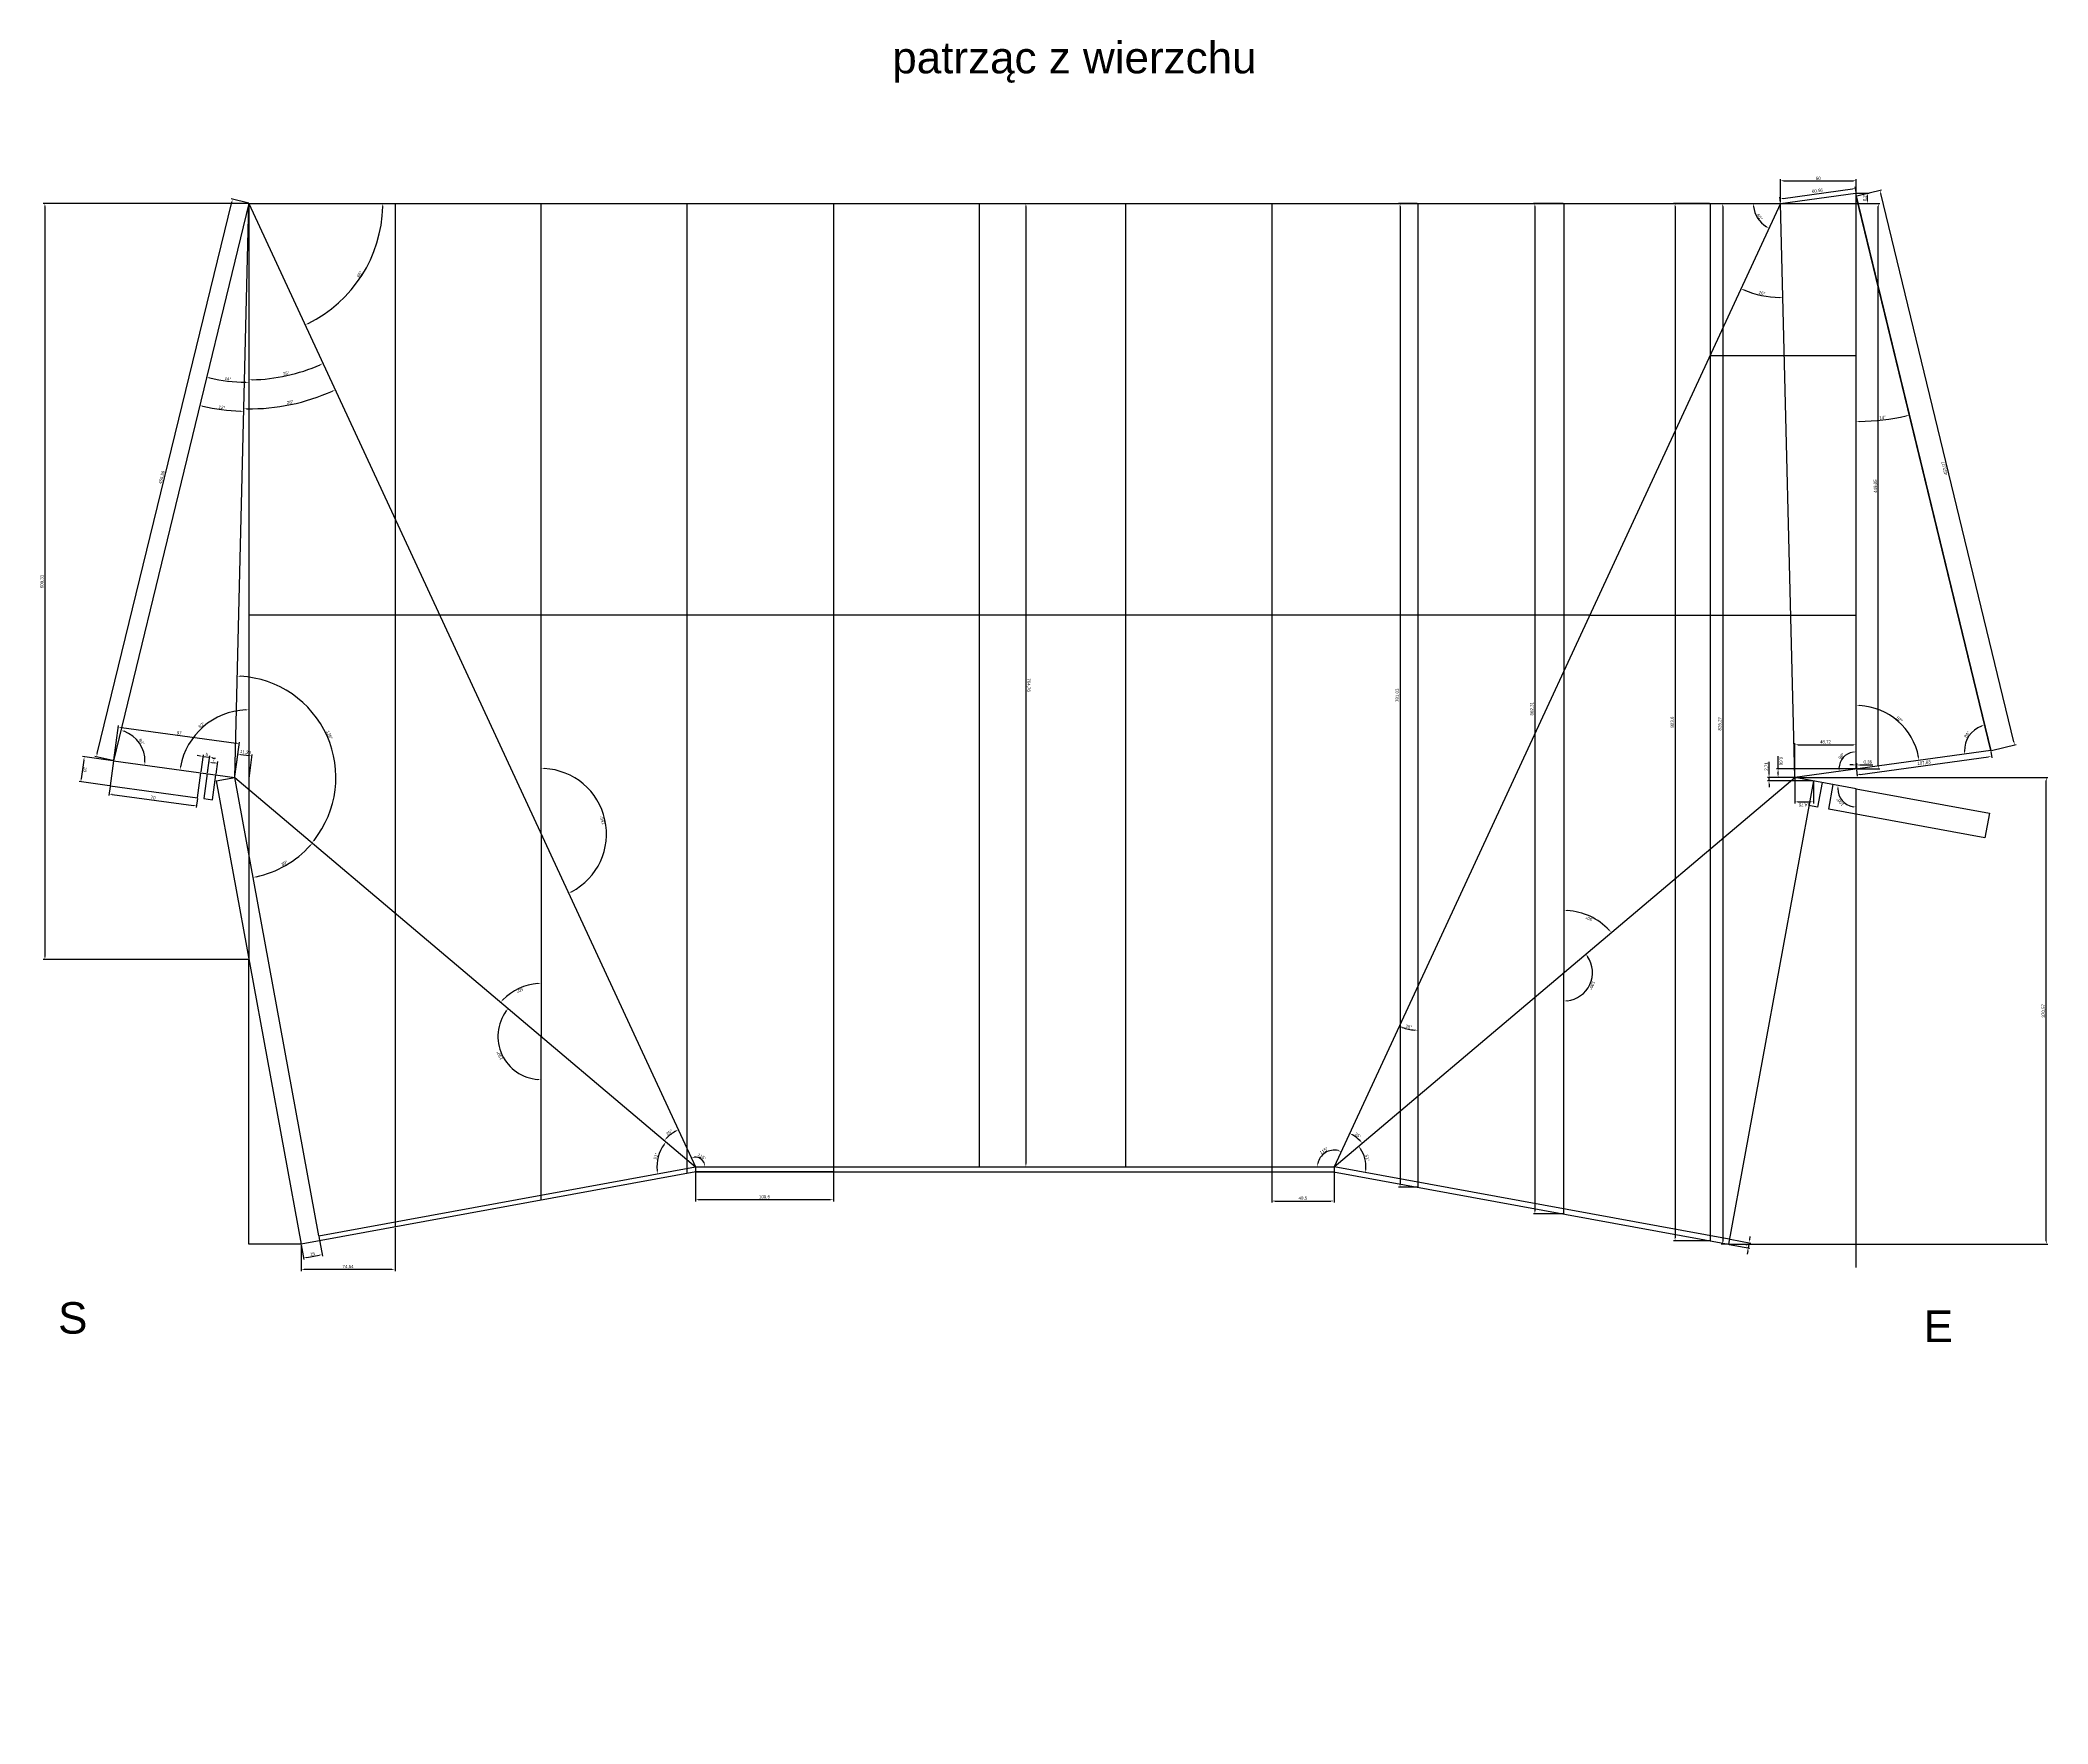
# Model space of a CAD drawing. Header units: millimetres. Extents: x -379 to 1641, y -1207 to 1543.
# Drawn here: x -166 to 1428, y -1207 to 130 of the extents above; entities that cross this region are included whole.
import ezdxf

# ---------------------------------------------------------------- set-up
doc = ezdxf.new("R2010")
doc.units = ezdxf.units.MM
for name, color, linetype in [('bryła5', 122, 'Continuous'), ('kalenica główna', 70, 'Continuous'), ('kalenice2', 130, 'Continuous'), ('linia zalamania', 84, 'Continuous'), ('literki', 7, 'Continuous')]:
    doc.layers.add(name, color=color, linetype=linetype)
doc.layers.add('szwy5.s', color=170, linetype='Continuous', transparency=0.6)
doc.layers.add('szwy5.s-wymiary', color=140, linetype='Continuous', transparency=0.6)
doc.styles.get("Standard").update_dxf_attribs({"font": 'arial.ttf'})
doc.dimstyles.new('ISO-25', dxfattribs={"dimtxt": 2.5, "dimasz": 2.5, "dimexe": 1.25, "dimexo": 0.625, "dimtad": 1, "dimtxsty": 'Standard', "dimcen": 2.5, "dimadec": 0, "dimazin": 0, "dimtfac": 1, "dimtmove": 0, "dimatfit": 3, "dimfxl": 1, "dimarcsym": 0})

# ---------------------------------------------------------------- blocks, each defined once
blk = doc.blocks.new('*D11')
at = {"layer": 'szwy5.s-wymiary', "color": 0, "lineweight": -2, "transparency": 16777216}
blk.add_arc((232, -500.5), 51.9, 297.6313, 87.2385, dxfattribs=at)
at = {"layer": 'szwy5.s-wymiary', "color": 0, "transparency": 16777216}
for points in [[(234.5, -449.1), (234.5, -448.3), (232, -448.6)], [(256.2, -546.8), (255.9, -546.1), (253.8, -547.6)]]:
    blk.add_solid(points, dxfattribs=at)
at = {"layer": 'szwy5.s-wymiary', "color": 0, "transparency": 16777216, "insert": (280.8, -489.7), "char_height": 2.5, "attachment_point": 5, "rotation": 102.4349}
blk.add_mtext('155°', dxfattribs=at)
blk = doc.blocks.new('*D17')
at = {"layer": 'szwy5.s-wymiary', "color": 0, "lineweight": -2, "transparency": 16777216}
blk.add_arc((232, -661.3), 42, 93.4073, 136.3973, dxfattribs=at)
at = {"layer": 'szwy5.s-wymiary', "color": 0, "transparency": 16777216}
for points in [[(229.5, -618.9), (229.5, -619.7), (232, -619.2)], [(201.9, -632.5), (201.2, -632), (199.9, -634.1)]]:
    blk.add_solid(points, dxfattribs=at)
at = {"layer": 'szwy5.s-wymiary', "color": 0, "transparency": 16777216, "insert": (215.1, -624.8), "char_height": 2.5, "attachment_point": 5, "rotation": 204.9023}
blk.add_mtext('50°', dxfattribs=at)
blk = doc.blocks.new('*D22')
at = {"layer": 'szwy5.s-wymiary', "color": 0, "lineweight": -2, "transparency": 16777216}
blk.add_arc((928, -621.3), 35.1, 249.2119, 265.9183, dxfattribs=at)
at = {"layer": 'szwy5.s-wymiary', "color": 0, "transparency": 16777216}
for points in [[(915.4, -654.5), (915.7, -653.7), (913.2, -653.1)], [(925.5, -655.9), (925.5, -656.7), (928, -656.4)]]:
    blk.add_solid(points, dxfattribs=at)
at = {"layer": 'szwy5.s-wymiary', "color": 0, "transparency": 16777216, "insert": (920.9, -653.7), "char_height": 2.5, "attachment_point": 5, "rotation": 347.5651}
blk.add_mtext('25°', dxfattribs=at)
blk = doc.blocks.new('*D23')
at = {"layer": 'szwy5.s-wymiary', "color": 0, "lineweight": -2, "transparency": 16777216}
blk.add_arc((1044, -610.6), 49.2, 43.1064, 87.089, dxfattribs=at)
at = {"layer": 'szwy5.s-wymiary', "color": 0, "transparency": 16777216}
for points in [[(1046.5, -561.8), (1046.5, -561), (1044, -561.3)], [(1080.2, -576.7), (1079.6, -577.2), (1081.6, -578.8)]]:
    blk.add_solid(points, dxfattribs=at)
at = {"layer": 'szwy5.s-wymiary', "color": 0, "transparency": 16777216, "insert": (1063.9, -567.7), "char_height": 2.5, "attachment_point": 5, "rotation": 155.0977}
blk.add_mtext('50°', dxfattribs=at)
blk = doc.blocks.new('*D32')
at = {"layer": 'szwy5.s-wymiary', "color": 0, "lineweight": -2, "transparency": 16777216}
for p, q in [((1273.5, -445.8), (1271, -445.8)), ((1276, -448.4), (1276, -444.5)), ((1276, -445.8), (1276.4, -445.8)), ((1276.4, -448.4), (1276.4, -444.5)), ((1278.9, -445.8), (1289.1, -445.8))]:
    blk.add_line(p, q, dxfattribs=at)
at = {"layer": 'szwy5.s-wymiary', "color": 0, "transparency": 16777216}
for points in [[(1273.5, -445.4), (1273.5, -446.2), (1276, -445.8)], [(1278.9, -445.4), (1278.9, -446.2), (1276.4, -445.8)]]:
    blk.add_solid(points, dxfattribs=at)
at = {"layer": 'szwy5.s-wymiary', "color": 0, "transparency": 16777216, "insert": (1285.2, -443.7), "char_height": 2.5, "attachment_point": 5, "rotation": 0}
blk.add_mtext('0,36', dxfattribs=at)
blk = doc.blocks.new('*D33')
at = {"layer": 'szwy5.s-wymiary', "color": 0, "lineweight": -2, "transparency": 16777216}
blk.add_arc((1276, -449), 13.7, 100.5084, 177.2705, dxfattribs=at)
at = {"layer": 'szwy5.s-wymiary', "color": 0, "transparency": 16777216}
for points in [[(1273.5, -435.2), (1273.5, -436), (1276, -435.4)], [(1262.8, -448.4), (1261.9, -448.4), (1262.5, -450.9)]]:
    blk.add_solid(points, dxfattribs=at)
at = {"layer": 'szwy5.s-wymiary', "color": 0, "transparency": 16777216, "insert": (1264.3, -438.8), "char_height": 2.5, "attachment_point": 5, "rotation": 48.8895}
blk.add_mtext('98°', dxfattribs=at)
blk = doc.blocks.new('*D34')
at = {"layer": 'szwy5.s-wymiary', "color": 0, "lineweight": -2, "transparency": 16777216}
for p, q in [((1227.3, -455.1), (1227.3, -428.6)), ((1229.8, -429.8), (1273.5, -429.8)), ((1276, -448.4), (1276, -428.6))]:
    blk.add_line(p, q, dxfattribs=at)
at = {"layer": 'szwy5.s-wymiary', "color": 0, "transparency": 16777216}
for points in [[(1229.8, -429.4), (1229.8, -430.2), (1227.3, -429.8)], [(1273.5, -429.4), (1273.5, -430.2), (1276, -429.8)]]:
    blk.add_solid(points, dxfattribs=at)
at = {"layer": 'szwy5.s-wymiary', "color": 0, "transparency": 16777216, "insert": (1251.6, -427.7), "char_height": 2.5, "attachment_point": 5, "rotation": 0}
blk.add_mtext('48,72', dxfattribs=at)
blk = doc.blocks.new('*D35')
at = {"layer": 'szwy5.s-wymiary', "color": 0, "lineweight": -2, "transparency": 16777216}
for p, q in [((1214, -449), (1214, -438.8)), ((1275.4, -449), (1212.7, -449)), ((1226.7, -455.7), (1212.7, -455.7)), ((1214, -453.2), (1214, -451.5))]:
    blk.add_line(p, q, dxfattribs=at)
at = {"layer": 'szwy5.s-wymiary', "color": 0, "transparency": 16777216}
for points in [[(1214.4, -451.5), (1213.5, -451.5), (1214, -449)], [(1214.4, -453.2), (1213.5, -453.2), (1214, -455.7)]]:
    blk.add_solid(points, dxfattribs=at)
at = {"layer": 'szwy5.s-wymiary', "color": 0, "transparency": 16777216, "insert": (1216.1, -442.7), "char_height": 2.5, "attachment_point": 5, "rotation": 270}
blk.add_mtext('6,66', dxfattribs=at)
blk = doc.blocks.new('*D42')
at = {"layer": 'szwy5.s-wymiary', "color": 0, "lineweight": -2, "transparency": 16777216}
blk.add_arc((1044, -610.6), 22.6, 276.3304, 33.865, dxfattribs=at)
at = {"layer": 'szwy5.s-wymiary', "color": 0, "transparency": 16777216}
for points in [[(1062.5, -598.2), (1063.1, -597.7), (1061.3, -596)], [(1046.5, -633.5), (1046.5, -632.6), (1044, -633.2)]]:
    blk.add_solid(points, dxfattribs=at)
at = {"layer": 'szwy5.s-wymiary', "color": 0, "transparency": 16777216, "insert": (1066.3, -620.9), "char_height": 2.5, "attachment_point": 5, "rotation": 245.0977}
blk.add_mtext('130°', dxfattribs=at)
blk = doc.blocks.new('*D45')
at = {"layer": 'szwy5.s-wymiary', "color": 0, "lineweight": -2, "transparency": 16777216}
blk.add_arc((1276, -464.6), 14.6, 179.4262, 260.1765, dxfattribs=at)
at = {"layer": 'szwy5.s-wymiary', "color": 0, "transparency": 16777216}
for points in [[(1261, -464.5), (1261.8, -464.5), (1261.6, -462)], [(1273.5, -478.6), (1273.5, -479.4), (1276, -479.2)]]:
    blk.add_solid(points, dxfattribs=at)
at = {"layer": 'szwy5.s-wymiary', "color": 0, "transparency": 16777216, "insert": (1263.3, -475.2), "char_height": 2.5, "attachment_point": 5, "rotation": 129.8013}
blk.add_mtext('100°', dxfattribs=at)
blk = doc.blocks.new('*D46')
at = {"layer": 'szwy5.s-wymiary', "color": 0, "lineweight": -2, "transparency": 16777216}
for p, q in [((1206.8, -453.2), (1206.8, -443.4)), ((1226.7, -455.7), (1205.5, -455.7)), ((1241.4, -458.4), (1205.5, -458.4)), ((1206.8, -458.4), (1206.8, -455.7)), ((1206.8, -460.9), (1206.8, -463.4))]:
    blk.add_line(p, q, dxfattribs=at)
at = {"layer": 'szwy5.s-wymiary', "color": 0, "transparency": 16777216}
for points in [[(1206.4, -453.2), (1207.2, -453.2), (1206.8, -455.7)], [(1206.4, -460.9), (1207.2, -460.9), (1206.8, -458.4)]]:
    blk.add_solid(points, dxfattribs=at)
at = {"layer": 'szwy5.s-wymiary', "color": 0, "transparency": 16777216, "insert": (1204.7, -447), "char_height": 2.5, "attachment_point": 5, "rotation": 90}
blk.add_mtext('2,71', dxfattribs=at)
blk = doc.blocks.new('*D43')
at = {"layer": 'szwy5.s-wymiary', "color": 0, "lineweight": -2, "transparency": 16777216}
for p, q in [((1227.3, -456.3), (1227.3, -476.4)), ((1242, -459), (1242, -476.4)), ((1229.8, -475.1), (1239.5, -475.1))]:
    blk.add_line(p, q, dxfattribs=at)
at = {"layer": 'szwy5.s-wymiary', "color": 0, "transparency": 16777216}
for points in [[(1229.8, -475.5), (1229.8, -474.7), (1227.3, -475.1)], [(1239.5, -475.5), (1239.5, -474.7), (1242, -475.1)]]:
    blk.add_solid(points, dxfattribs=at)
at = {"layer": 'szwy5.s-wymiary', "color": 0, "transparency": 16777216, "insert": (1234.7, -477.3), "char_height": 2.5, "attachment_point": 5, "rotation": 180}
blk.add_mtext('14,75', dxfattribs=at)
blk = doc.blocks.new('*D44')
at = {"layer": 'szwy5.s-wymiary', "color": 0, "lineweight": -2, "transparency": 16777216}
for p, q in [((1175.2, -826.4), (1191.5, -829.4)), ((1175.9, -822.4), (1192.3, -825.5)), ((1191, -825.2), (1190.3, -829.2)), ((1191.5, -822.8), (1191.9, -820.3)), ((1189.9, -831.6), (1189.4, -834.1))]:
    blk.add_line(p, q, dxfattribs=at)
at = {"layer": 'szwy5.s-wymiary', "color": 0, "transparency": 16777216}
for points in [[(1191.1, -822.7), (1191.9, -822.8), (1191, -825.2)], [(1189.4, -831.5), (1190.3, -831.7), (1190.3, -829.2)]]:
    blk.add_solid(points, dxfattribs=at)
at = {"layer": 'szwy5.s-wymiary', "color": 0, "transparency": 16777216, "insert": (1188.8, -826.9), "char_height": 2.5, "attachment_point": 5, "rotation": 79.6027}
blk.add_mtext('4', dxfattribs=at)
blk = doc.blocks.new('*D47')
at = {"layer": 'szwy5.s-wymiary', "color": 0, "lineweight": -2, "transparency": 16777216}
for p, q in [((580.6, 0), (618.1, 0)), ((616.8, -2.5), (616.8, -762.3)), ((580.6, -764.8), (618.1, -764.8))]:
    blk.add_line(p, q, dxfattribs=at)
at = {"layer": 'szwy5.s-wymiary', "color": 0, "transparency": 16777216}
for points in [[(617.3, -2.5), (616.4, -2.5), (616.8, 0)], [(617.3, -762.3), (616.4, -762.3), (616.8, -764.8)]]:
    blk.add_solid(points, dxfattribs=at)
at = {"layer": 'szwy5.s-wymiary', "color": 0, "transparency": 16777216, "insert": (619, -382.4), "char_height": 2.5, "attachment_point": 5, "rotation": 270}
blk.add_mtext('764,76', dxfattribs=at)
blk = doc.blocks.new('*D50')
at = {"layer": 'szwy5.s-wymiary', "color": 0, "lineweight": -2, "transparency": 16777216}
blk.add_arc((232, -661.3), 34.3, 143.9805, 265.8241, dxfattribs=at)
at = {"layer": 'szwy5.s-wymiary', "color": 0, "transparency": 16777216}
for points in [[(203.9, -640.8), (204.6, -641.3), (205.8, -639.1)], [(229.5, -695.1), (229.5, -695.9), (232, -695.6)]]:
    blk.add_solid(points, dxfattribs=at)
at = {"layer": 'szwy5.s-wymiary', "color": 0, "transparency": 16777216, "insert": (199.2, -676.5), "char_height": 2.5, "attachment_point": 5, "rotation": 114.9023}
blk.add_mtext('130°', dxfattribs=at)
blk = doc.blocks.new('*D57')
at = {"layer": 'szwy5.s-wymiary', "color": 0, "lineweight": -2, "transparency": 16777216}
for p, q in [((41.6, -826.9), (43.7, -838.5)), ((55.6, -820.2), (58.4, -835.7)), ((45.9, -836.8), (55.8, -835))]:
    blk.add_line(p, q, dxfattribs=at)
at = {"layer": 'szwy5.s-wymiary', "color": 0, "transparency": 16777216}
for points in [[(45.9, -836.4), (46, -837.2), (43.5, -837.2)], [(55.7, -834.6), (55.8, -835.4), (58.2, -834.5)]]:
    blk.add_solid(points, dxfattribs=at)
at = {"layer": 'szwy5.s-wymiary', "color": 0, "transparency": 16777216, "insert": (50.5, -834), "char_height": 2.5, "attachment_point": 5, "rotation": 10.3973}
blk.add_mtext('15', dxfattribs=at)
blk = doc.blocks.new('*D61')
at = {"layer": 'szwy5.s-wymiary', "color": 0, "lineweight": -2, "transparency": 16777216}
for p, q in [((927.4, 0), (912.7, 0)), ((913.9, -2.5), (913.9, -778.5)), ((927.4, -781), (912.7, -781))]:
    blk.add_line(p, q, dxfattribs=at)
at = {"layer": 'szwy5.s-wymiary', "color": 0, "transparency": 16777216}
for points in [[(913.5, -2.5), (914.3, -2.5), (913.9, 0)], [(913.5, -778.5), (914.3, -778.5), (913.9, -781)]]:
    blk.add_solid(points, dxfattribs=at)
at = {"layer": 'szwy5.s-wymiary', "color": 0, "transparency": 16777216, "insert": (911.8, -390.5), "char_height": 2.5, "attachment_point": 5, "rotation": 90}
blk.add_mtext('781,03', dxfattribs=at)
blk = doc.blocks.new('*D62')
at = {"layer": 'szwy5.s-wymiary', "color": 0, "lineweight": -2, "transparency": 16777216}
for p, q in [((1043.4, 0), (1019.7, 0)), ((1020.9, -2.5), (1020.9, -799.8)), ((1043.4, -802.3), (1019.7, -802.3))]:
    blk.add_line(p, q, dxfattribs=at)
at = {"layer": 'szwy5.s-wymiary', "color": 0, "transparency": 16777216}
for points in [[(1020.5, -2.5), (1021.3, -2.5), (1020.9, 0)], [(1020.5, -799.8), (1021.3, -799.8), (1020.9, -802.3)]]:
    blk.add_solid(points, dxfattribs=at)
at = {"layer": 'szwy5.s-wymiary', "color": 0, "transparency": 16777216, "insert": (1018.8, -401.2), "char_height": 2.5, "attachment_point": 5, "rotation": 90}
blk.add_mtext('802,31', dxfattribs=at)
blk = doc.blocks.new('*D63')
at = {"layer": 'szwy5.s-wymiary', "color": 0, "lineweight": -2, "transparency": 16777216}
for p, q in [((1159.4, 0), (1131, 0)), ((1132.2, -2.5), (1132.2, -821.1)), ((1159.4, -823.6), (1131, -823.6))]:
    blk.add_line(p, q, dxfattribs=at)
at = {"layer": 'szwy5.s-wymiary', "color": 0, "transparency": 16777216}
for points in [[(1131.8, -2.5), (1132.6, -2.5), (1132.2, 0)], [(1131.8, -821.1), (1132.6, -821.1), (1132.2, -823.6)]]:
    blk.add_solid(points, dxfattribs=at)
at = {"layer": 'szwy5.s-wymiary', "color": 0, "transparency": 16777216, "insert": (1130.1, -411.8), "char_height": 2.5, "attachment_point": 5, "rotation": 90}
blk.add_mtext('823,6', dxfattribs=at)
blk = doc.blocks.new('*D64')
at = {"layer": 'szwy5.s-wymiary', "color": 0, "lineweight": -2, "transparency": 16777216}
for p, q in [((1160, 0), (1171.3, 0)), ((1170.1, -2.5), (1170.1, -823.8)), ((1173.9, -826.3), (1168.8, -826.3))]:
    blk.add_line(p, q, dxfattribs=at)
at = {"layer": 'szwy5.s-wymiary', "color": 0, "transparency": 16777216}
for points in [[(1169.6, -2.5), (1170.5, -2.5), (1170.1, 0)], [(1169.6, -823.8), (1170.5, -823.8), (1170.1, -826.3)]]:
    blk.add_solid(points, dxfattribs=at)
at = {"layer": 'szwy5.s-wymiary', "color": 0, "transparency": 16777216, "insert": (1167.9, -413.1), "char_height": 2.5, "attachment_point": 5, "rotation": 90}
blk.add_mtext('826,27', dxfattribs=at)
blk = doc.blocks.new('*D65')
at = {"layer": 'szwy5.s-wymiary', "color": 0, "lineweight": -2, "transparency": 16777216}
for p, q in [((1227.9, -455.7), (1428.1, -455.7)), ((1426.9, -823.8), (1426.9, -458.2)), ((1175.2, -826.3), (1428.1, -826.3))]:
    blk.add_line(p, q, dxfattribs=at)
at = {"layer": 'szwy5.s-wymiary', "color": 0, "transparency": 16777216}
for points in [[(1426.5, -458.2), (1427.3, -458.2), (1426.9, -455.7)], [(1426.5, -823.8), (1427.3, -823.8), (1426.9, -826.3)]]:
    blk.add_solid(points, dxfattribs=at)
at = {"layer": 'szwy5.s-wymiary', "color": 0, "transparency": 16777216, "insert": (1424.8, -641), "char_height": 2.5, "attachment_point": 5, "rotation": 90}
blk.add_mtext('370,57', dxfattribs=at)
blk = doc.blocks.new('*D66')
at = {"layer": 'szwy5.s-wymiary', "color": 0, "lineweight": -2, "transparency": 16777216}
for p, q in [((1276.6, 0), (1294.7, 0)), ((1293.5, -446.5), (1293.5, -2.5)), ((1276.6, -449), (1294.7, -449))]:
    blk.add_line(p, q, dxfattribs=at)
at = {"layer": 'szwy5.s-wymiary', "color": 0, "transparency": 16777216}
for points in [[(1293.1, -2.5), (1293.9, -2.5), (1293.5, 0)], [(1293.1, -446.5), (1293.9, -446.5), (1293.5, -449)]]:
    blk.add_solid(points, dxfattribs=at)
at = {"layer": 'szwy5.s-wymiary', "color": 0, "transparency": 16777216, "insert": (1291.4, -224.5), "char_height": 2.5, "attachment_point": 5, "rotation": 90}
blk.add_mtext('449,05', dxfattribs=at)
blk = doc.blocks.new('*D67')
at = {"layer": 'szwy5.s-wymiary', "color": 0, "lineweight": -2, "transparency": 16777216}
for p, q in [((1276.6, 8.2), (1286.3, 8.2)), ((1276.6, 0), (1286.3, 0)), ((1285, 2.5), (1285, 5.7))]:
    blk.add_line(p, q, dxfattribs=at)
at = {"layer": 'szwy5.s-wymiary', "color": 0, "transparency": 16777216}
for points in [[(1284.6, 5.7), (1285.5, 5.7), (1285, 8.2)], [(1284.6, 2.5), (1285.5, 2.5), (1285, 0)]]:
    blk.add_solid(points, dxfattribs=at)
at = {"layer": 'szwy5.s-wymiary', "color": 0, "transparency": 16777216, "insert": (1282.9, 4.1), "char_height": 2.5, "attachment_point": 5, "rotation": 90}
blk.add_mtext('8,2', dxfattribs=at)
blk = doc.blocks.new('*D68')
at = {"layer": 'szwy5.s-wymiary', "color": 0, "lineweight": -2, "transparency": 16777216}
for p, q in [((1216, 0.6), (1216, 19.2)), ((1218.5, 18), (1273.5, 18)), ((1276, 0.6), (1276, 19.2))]:
    blk.add_line(p, q, dxfattribs=at)
at = {"layer": 'szwy5.s-wymiary', "color": 0, "transparency": 16777216}
for points in [[(1218.5, 18.4), (1218.5, 17.5), (1216, 18)], [(1273.5, 18.4), (1273.5, 17.5), (1276, 18)]]:
    blk.add_solid(points, dxfattribs=at)
at = {"layer": 'szwy5.s-wymiary', "color": 0, "transparency": 16777216, "insert": (1246, 19.9), "char_height": 2.5, "attachment_point": 5}
blk.add_mtext('60', dxfattribs=at)
blk = doc.blocks.new('*D69')
at = {"layer": 'szwy5.s-wymiary', "color": 0, "lineweight": -2, "transparency": 16777216}
for p, q in [((1215.9, 0.6), (1215.3, 4.9)), ((1218, 4), (1273, 11.5)), ((1275.9, 8.8), (1275.3, 13.1))]:
    blk.add_line(p, q, dxfattribs=at)
at = {"layer": 'szwy5.s-wymiary', "color": 0, "transparency": 16777216}
for points in [[(1217.9, 4.4), (1218, 3.6), (1215.5, 3.7)], [(1273, 12), (1273.1, 11.1), (1275.5, 11.9)]]:
    blk.add_solid(points, dxfattribs=at)
at = {"layer": 'szwy5.s-wymiary', "color": 0, "transparency": 16777216, "insert": (1245.2, 9.9), "char_height": 2.5, "attachment_point": 5, "rotation": 7.7789}
blk.add_mtext('60,56', dxfattribs=at)
blk = doc.blocks.new('*D70')
at = {"layer": 'szwy5.s-wymiary', "color": 0, "lineweight": -2, "transparency": 16777216}
for p, q in [((1276.6, 6), (1296.1, 10.7)), ((1401.2, -427.4), (1295.5, 8)), ((1383.4, -434.3), (1403, -429.6))]:
    blk.add_line(p, q, dxfattribs=at)
at = {"layer": 'szwy5.s-wymiary', "color": 0, "transparency": 16777216}
for points in [[(1295.1, 7.9), (1295.9, 8.1), (1294.9, 10.4)], [(1400.8, -427.5), (1401.6, -427.3), (1401.8, -429.9)]]:
    blk.add_solid(points, dxfattribs=at)
at = {"layer": 'szwy5.s-wymiary', "color": 0, "transparency": 16777216, "insert": (1346.3, -210.2), "char_height": 2.5, "attachment_point": 5, "rotation": 103.6393}
blk.add_mtext('453,07', dxfattribs=at)
blk = doc.blocks.new('*D71')
at = {"layer": 'szwy5.s-wymiary', "color": 0, "lineweight": -2, "transparency": 16777216}
for p, q in [((1279.1, -453.3), (1381, -439.3)), ((1382.9, -435.1), (1383.6, -440.2)), ((1276.1, -449.7), (1276.8, -454.8))]:
    blk.add_line(p, q, dxfattribs=at)
at = {"layer": 'szwy5.s-wymiary', "color": 0, "transparency": 16777216}
for points in [[(1380.9, -438.9), (1381, -439.7), (1383.5, -439)], [(1279, -452.8), (1279.2, -453.7), (1276.6, -453.6)]]:
    blk.add_solid(points, dxfattribs=at)
at = {"layer": 'szwy5.s-wymiary', "color": 0, "transparency": 16777216, "insert": (1329.8, -444.2), "char_height": 2.5, "attachment_point": 5, "rotation": 7.7789}
blk.add_mtext('107,83', dxfattribs=at)
blk = doc.blocks.new('*D72')
at = {"layer": 'szwy5.s-wymiary', "color": 0, "lineweight": -2, "transparency": 16777216}
for p, q in [((812, -765.4), (812, -793.3)), ((861.5, -765.4), (861.5, -793.3)), ((814.5, -792), (859, -792))]:
    blk.add_line(p, q, dxfattribs=at)
at = {"layer": 'szwy5.s-wymiary', "color": 0, "transparency": 16777216}
for points in [[(814.5, -791.6), (814.5, -792.4), (812, -792)], [(859, -791.6), (859, -792.4), (861.5, -792)]]:
    blk.add_solid(points, dxfattribs=at)
at = {"layer": 'szwy5.s-wymiary', "color": 0, "transparency": 16777216, "insert": (836.7, -789.9), "char_height": 2.5, "attachment_point": 5}
blk.add_mtext('49,5', dxfattribs=at)
blk = doc.blocks.new('*D73')
at = {"layer": 'szwy5.s-wymiary', "color": 0, "lineweight": -2, "transparency": 16777216}
for p, q in [((354.5, -765.4), (354.5, -792.3)), ((464, -765.4), (464, -792.3)), ((461.5, -791), (357, -791))]:
    blk.add_line(p, q, dxfattribs=at)
at = {"layer": 'szwy5.s-wymiary', "color": 0, "transparency": 16777216}
for points in [[(357, -790.6), (357, -791.4), (354.5, -791)], [(461.5, -790.6), (461.5, -791.4), (464, -791)]]:
    blk.add_solid(points, dxfattribs=at)
at = {"layer": 'szwy5.s-wymiary', "color": 0, "transparency": 16777216, "insert": (409.3, -788.9), "char_height": 2.5, "attachment_point": 5}
blk.add_mtext('109,5', dxfattribs=at)
blk = doc.blocks.new('*D74')
at = {"layer": 'szwy5.s-wymiary', "color": 0, "lineweight": -2, "transparency": 16777216}
for p, q in [((41.5, -826.9), (41.5, -847.6)), ((116, -813.2), (116, -847.6)), ((113.5, -846.3), (44, -846.3))]:
    blk.add_line(p, q, dxfattribs=at)
at = {"layer": 'szwy5.s-wymiary', "color": 0, "transparency": 16777216}
for points in [[(44, -845.9), (44, -846.7), (41.5, -846.3)], [(113.5, -845.9), (113.5, -846.7), (116, -846.3)]]:
    blk.add_solid(points, dxfattribs=at)
at = {"layer": 'szwy5.s-wymiary', "color": 0, "transparency": 16777216, "insert": (78.7, -844.2), "char_height": 2.5, "attachment_point": 5}
blk.add_mtext('74,54', dxfattribs=at)
blk = doc.blocks.new('*D75')
at = {"layer": 'szwy5.s-wymiary', "color": 0, "lineweight": -2, "transparency": 16777216}
for p, q in [((-0.6, 0), (-163.2, 0)), ((-162, -2.5), (-162, -597.8)), ((-0.6, -600.3), (-163.2, -600.3))]:
    blk.add_line(p, q, dxfattribs=at)
at = {"layer": 'szwy5.s-wymiary', "color": 0, "transparency": 16777216}
for points in [[(-162.4, -2.5), (-161.5, -2.5), (-162, 0)], [(-162.4, -597.8), (-161.5, -597.8), (-162, -600.3)]]:
    blk.add_solid(points, dxfattribs=at)
at = {"layer": 'szwy5.s-wymiary', "color": 0, "transparency": 16777216, "insert": (-164.1, -300.2), "char_height": 2.5, "attachment_point": 5, "rotation": 90}
blk.add_mtext('600,31', dxfattribs=at)
blk = doc.blocks.new('*D76')
at = {"layer": 'szwy5.s-wymiary', "color": 0, "lineweight": -2, "transparency": 16777216}
blk.add_arc((354.5, -764.8), 30.6, 144.4903, 185.7115, dxfattribs=at)
at = {"layer": 'szwy5.s-wymiary', "color": 0, "transparency": 16777216}
for points in [[(329.3, -746.7), (329.9, -747.3), (331.1, -745)], [(324.5, -767.7), (323.7, -767.9), (324.4, -770.3)]]:
    blk.add_solid(points, dxfattribs=at)
at = {"layer": 'szwy5.s-wymiary', "color": 0, "transparency": 16777216, "insert": (323.1, -756.4), "char_height": 2.5, "attachment_point": 5, "rotation": 75.1009}
blk.add_mtext('51°', dxfattribs=at)
blk = doc.blocks.new('*D77')
at = {"layer": 'szwy5.s-wymiary', "color": 0, "lineweight": -2, "transparency": 16777216}
blk.add_arc((354.5, -764.8), 32.3, 119.3067, 135.3676, dxfattribs=at)
at = {"layer": 'szwy5.s-wymiary', "color": 0, "transparency": 16777216}
for points in [[(331.8, -742.4), (331.2, -741.8), (329.8, -743.9)], [(338.5, -736.2), (338.9, -737), (340.9, -735.5)]]:
    blk.add_solid(points, dxfattribs=at)
at = {"layer": 'szwy5.s-wymiary', "color": 0, "transparency": 16777216, "insert": (333.8, -737.6), "char_height": 2.5, "attachment_point": 5, "rotation": 37.3372}
blk.add_mtext('25°', dxfattribs=at)
blk = doc.blocks.new('*D78')
at = {"layer": 'szwy5.s-wymiary', "color": 0, "lineweight": -2, "transparency": 16777216}
blk.add_arc((861.5, -764.8), 25.3, 355.2557, 34.5425, dxfattribs=at)
at = {"layer": 'szwy5.s-wymiary', "color": 0, "transparency": 16777216}
for points in [[(882, -750.6), (882.7, -750.1), (880.9, -748.4)], [(887.2, -766.9), (886.3, -766.8), (886.4, -769.3)]]:
    blk.add_solid(points, dxfattribs=at)
at = {"layer": 'szwy5.s-wymiary', "color": 0, "transparency": 16777216, "insert": (887.8, -757.8), "char_height": 2.5, "attachment_point": 5, "rotation": 284.8991}
blk.add_mtext('51°', dxfattribs=at)
blk = doc.blocks.new('*D79')
at = {"layer": 'szwy5.s-wymiary', "color": 0, "lineweight": -2, "transparency": 16777216}
blk.add_arc((861.5, -764.8), 29.2, 45.1023, 60.2234, dxfattribs=at)
at = {"layer": 'szwy5.s-wymiary', "color": 0, "transparency": 16777216}
for points in [[(875.8, -739.8), (876.2, -739), (873.8, -738.3)], [(882.4, -743.8), (881.8, -744.4), (883.8, -745.9)]]:
    blk.add_solid(points, dxfattribs=at)
at = {"layer": 'szwy5.s-wymiary', "color": 0, "transparency": 16777216, "insert": (880.4, -740), "char_height": 2.5, "attachment_point": 5, "rotation": 322.6628}
blk.add_mtext('25°', dxfattribs=at)
blk = doc.blocks.new('*D80')
at = {"layer": 'szwy5.s-wymiary', "color": 0, "lineweight": -2, "transparency": 16777216}
blk.add_arc((861.5, -764.8), 13.2, 75.9887, 169.1416, dxfattribs=at)
at = {"layer": 'szwy5.s-wymiary', "color": 0, "transparency": 16777216}
for points in [[(848.9, -762.3), (848.1, -762.2), (848.3, -764.8)], [(864.8, -751.6), (864.6, -752.3), (867.1, -752.8)]]:
    blk.add_solid(points, dxfattribs=at)
at = {"layer": 'szwy5.s-wymiary', "color": 0, "transparency": 16777216, "insert": (853.4, -752), "char_height": 2.5, "attachment_point": 5, "rotation": 32.5651}
blk.add_mtext('115°', dxfattribs=at)
blk = doc.blocks.new('*D81')
at = {"layer": 'szwy5.s-wymiary', "color": 0, "lineweight": -2, "transparency": 16777216}
blk.add_arc((354.5, -764.8), 7.6, 18.9216, 95.9482, dxfattribs=at)
at = {"layer": 'szwy5.s-wymiary', "color": 0, "transparency": 16777216}
for points in [[(353.8, -757.6), (353.6, -756.8), (351.3, -757.9)], [(362.1, -762.2), (361.3, -762.4), (362.1, -764.8)]]:
    blk.add_solid(points, dxfattribs=at)
at = {"layer": 'szwy5.s-wymiary', "color": 0, "transparency": 16777216, "insert": (359.6, -756.8), "char_height": 2.5, "attachment_point": 5, "rotation": 327.4349}
blk.add_mtext('115°', dxfattribs=at)
blk = doc.blocks.new('*D82')
at = {"layer": 'szwy5.s-wymiary', "color": 0, "lineweight": -2, "transparency": 16777216}
blk.add_arc((-11.3, -455.7), 80.7, 282.1717, 318.0302, dxfattribs=at)
at = {"layer": 'szwy5.s-wymiary', "color": 0, "transparency": 16777216}
for points in [[(48.4, -509.4), (49.1, -510), (50.4, -507.8)], [(5.8, -535), (5.7, -534.2), (3.3, -535.1)]]:
    blk.add_solid(points, dxfattribs=at)
at = {"layer": 'szwy5.s-wymiary', "color": 0, "transparency": 16777216, "insert": (28.2, -523.9), "char_height": 2.5, "attachment_point": 5, "rotation": 30.1009}
blk.add_mtext('39°', dxfattribs=at)
blk = doc.blocks.new('*D83')
at = {"layer": 'szwy5.s-wymiary', "color": 0, "lineweight": -2, "transparency": 16777216}
blk.add_arc((-11.3, -455.7), 80.4, 321.5864, 86.7999, dxfattribs=at)
at = {"layer": 'szwy5.s-wymiary', "color": 0, "transparency": 16777216}
for points in [[(-6.8, -375.8), (-6.8, -375), (-9.3, -375.3)], [(52, -505.9), (51.4, -505.4), (50.1, -507.6)]]:
    blk.add_solid(points, dxfattribs=at)
at = {"layer": 'szwy5.s-wymiary', "color": 0, "transparency": 16777216, "insert": (63.8, -422), "char_height": 2.5, "attachment_point": 5, "rotation": 294.1931}
blk.add_mtext('129°', dxfattribs=at)
blk = doc.blocks.new('*D84')
at = {"layer": 'szwy5.s-wymiary', "color": 0, "lineweight": -2, "transparency": 16777216}
blk.add_arc((0, 0), 106.3, 296.2177, 358.6521, dxfattribs=at)
at = {"layer": 'szwy5.s-wymiary', "color": 0, "transparency": 16777216}
for points in [[(105.8, -2.5), (106.7, -2.5), (106.3, 0)], [(47.1, -95.7), (46.8, -95), (44.7, -96.4)]]:
    blk.add_solid(points, dxfattribs=at)
at = {"layer": 'szwy5.s-wymiary', "color": 0, "transparency": 16777216, "insert": (88, -56.2), "char_height": 2.5, "attachment_point": 5, "rotation": 57.4349}
blk.add_mtext('65°', dxfattribs=at)
blk = doc.blocks.new('*D85')
at = {"layer": 'szwy5.s-wymiary', "color": 0, "lineweight": -2, "transparency": 16777216}
blk.add_arc((0, 0), 140, 271.0231, 293.8466, dxfattribs=at)
at = {"layer": 'szwy5.s-wymiary', "color": 0, "transparency": 16777216}
for points in [[(56.4, -127.7), (56.8, -128.4), (58.9, -127)], [(2.5, -140.4), (2.5, -139.6), (0, -140)]]:
    blk.add_solid(points, dxfattribs=at)
at = {"layer": 'szwy5.s-wymiary', "color": 0, "transparency": 16777216, "insert": (29.7, -134.9), "char_height": 2.5, "attachment_point": 5, "rotation": 12.4349}
blk.add_mtext('25°', dxfattribs=at)
blk = doc.blocks.new('*D86')
at = {"layer": 'szwy5.s-wymiary', "color": 0, "lineweight": -2, "transparency": 16777216}
blk.add_arc((0, 0), 163.1, 269.46, 293.9914, dxfattribs=at)
at = {"layer": 'szwy5.s-wymiary', "color": 0, "transparency": 16777216}
for points in [[(66.1, -148.6), (66.5, -149.4), (68.6, -148)], [(-1.5, -163.5), (-1.5, -162.7), (-4, -163)]]:
    blk.add_solid(points, dxfattribs=at)
at = {"layer": 'szwy5.s-wymiary', "color": 0, "transparency": 16777216, "insert": (32.8, -157.8), "char_height": 2.5, "attachment_point": 5, "rotation": 11.7257}
blk.add_mtext('26°', dxfattribs=at)
blk = doc.blocks.new('*D87')
at = {"layer": 'szwy5.s-wymiary', "color": 0, "lineweight": -2, "transparency": 16777216}
blk.add_arc((1216, 0), 21.7, 186.5912, 238.5391, dxfattribs=at)
at = {"layer": 'szwy5.s-wymiary', "color": 0, "transparency": 16777216}
for points in [[(1194, -2.5), (1194.8, -2.5), (1194.3, 0)], [(1204.8, -18.2), (1204.5, -18.9), (1206.9, -19.7)]]:
    blk.add_solid(points, dxfattribs=at)
at = {"layer": 'szwy5.s-wymiary', "color": 0, "transparency": 16777216, "insert": (1199.3, -10.7), "char_height": 2.5, "attachment_point": 5, "rotation": 302.5651}
blk.add_mtext('65°', dxfattribs=at)
blk = doc.blocks.new('*D88')
at = {"layer": 'szwy5.s-wymiary', "color": 0, "lineweight": -2, "transparency": 16777216}
blk.add_arc((1216, 0), 74.6, 247.0503, 269.4983, dxfattribs=at)
at = {"layer": 'szwy5.s-wymiary', "color": 0, "transparency": 16777216}
for points in [[(1186.7, -69.1), (1187.1, -68.3), (1184.6, -67.7)], [(1215.3, -74.2), (1215.4, -75), (1217.8, -74.6)]]:
    blk.add_solid(points, dxfattribs=at)
at = {"layer": 'szwy5.s-wymiary', "color": 0, "transparency": 16777216, "insert": (1201.2, -71.2), "char_height": 2.5, "attachment_point": 5, "rotation": 348.2743}
blk.add_mtext('26°', dxfattribs=at)
blk = doc.blocks.new('*D89')
at = {"layer": 'szwy5.s-wymiary', "color": 0, "lineweight": -2, "transparency": 16777216}
blk.add_arc((1276, 5.8), 178.9, 270.8006, 282.8387, dxfattribs=at)
at = {"layer": 'szwy5.s-wymiary', "color": 0, "transparency": 16777216}
for points in [[(1278.5, -173.5), (1278.5, -172.6), (1276, -173.1)], [(1315.7, -168.2), (1315.9, -169), (1318.2, -168)]]:
    blk.add_solid(points, dxfattribs=at)
at = {"layer": 'szwy5.s-wymiary', "color": 0, "transparency": 16777216, "insert": (1297, -169.9), "char_height": 2.5, "attachment_point": 5, "rotation": 6.8196}
blk.add_mtext('14°', dxfattribs=at)
blk = doc.blocks.new('*D90')
at = {"layer": 'szwy5.s-wymiary', "color": 0, "lineweight": -2, "transparency": 16777216}
blk.add_arc((1382.8, -434.5), 20.9, 110.4988, 180.9194, dxfattribs=at)
at = {"layer": 'szwy5.s-wymiary', "color": 0, "transparency": 16777216}
for points in [[(1375.4, -414.5), (1375.6, -415.3), (1377.9, -414.1)], [(1362.4, -434.8), (1361.5, -434.8), (1362.1, -437.3)]]:
    blk.add_solid(points, dxfattribs=at)
at = {"layer": 'szwy5.s-wymiary', "color": 0, "transparency": 16777216, "insert": (1364, -421.6), "char_height": 2.5, "attachment_point": 5, "rotation": 55.7091}
blk.add_mtext('84°', dxfattribs=at)
blk = doc.blocks.new('*D91')
at = {"layer": 'szwy5.s-wymiary', "color": 0, "lineweight": -2, "transparency": 16777216}
blk.add_arc((1276, -449), 50.4, 10.6225, 87.1564, dxfattribs=at)
at = {"layer": 'szwy5.s-wymiary', "color": 0, "transparency": 16777216}
for points in [[(1278.5, -399.1), (1278.5, -398.3), (1276, -398.7)], [(1325.9, -439.7), (1325.1, -439.8), (1325.9, -442.2)]]:
    blk.add_solid(points, dxfattribs=at)
at = {"layer": 'szwy5.s-wymiary', "color": 0, "transparency": 16777216, "insert": (1310.4, -409.7), "char_height": 2.5, "attachment_point": 5, "rotation": 318.8895}
blk.add_mtext('82°', dxfattribs=at)
blk = doc.blocks.new('*D98')
at = {"layer": 'szwy5.s-wymiary', "color": 0, "lineweight": -2, "transparency": 16777216}
for p, q in [((-131.1, -441.9), (-133.1, -456.7)), ((-108, -442.5), (-132, -439.2)), ((-110.7, -462.3), (-134.7, -459))]:
    blk.add_line(p, q, dxfattribs=at)
at = {"layer": 'szwy5.s-wymiary', "color": 0, "transparency": 16777216}
for points in [[(-130.7, -441.9), (-131.5, -441.8), (-130.7, -439.4)], [(-132.7, -456.8), (-133.5, -456.7), (-133.4, -459.2)]]:
    blk.add_solid(points, dxfattribs=at)
at = {"layer": 'szwy5.s-wymiary', "color": 0, "transparency": 16777216, "insert": (-130.2, -449.5), "char_height": 2.5, "attachment_point": 5, "rotation": 262.2211}
blk.add_mtext('20', dxfattribs=at)
blk = doc.blocks.new('*D99')
at = {"layer": 'szwy5.s-wymiary', "color": 0, "lineweight": -2, "transparency": 16777216}
for p, q in [((-110.2, -463), (-111.1, -470.1)), ((-108.5, -469.2), (-44.1, -478)), ((-40.8, -472.5), (-41.8, -479.5))]:
    blk.add_line(p, q, dxfattribs=at)
at = {"layer": 'szwy5.s-wymiary', "color": 0, "transparency": 16777216}
for points in [[(-108.4, -468.7), (-108.6, -469.6), (-111, -468.8)], [(-44, -477.5), (-44.2, -478.4), (-41.6, -478.3)]]:
    blk.add_solid(points, dxfattribs=at)
at = {"layer": 'szwy5.s-wymiary', "color": 0, "transparency": 16777216, "insert": (-76, -471.7), "char_height": 2.5, "attachment_point": 5, "rotation": 352.2211}
blk.add_mtext('70', dxfattribs=at)
blk = doc.blocks.new('*D100')
at = {"layer": 'szwy5.s-wymiary', "color": 0, "lineweight": -2, "transparency": 16777216}
for p, q in [((-33, -452.1), (-31.6, -442.2)), ((-29.3, -443.8), (-27.4, -444)), ((-26.1, -453.1), (-24.7, -443.1))]:
    blk.add_line(p, q, dxfattribs=at)
at = {"layer": 'szwy5.s-wymiary', "color": 0, "transparency": 16777216}
for points in [[(-29.3, -443.4), (-29.4, -444.2), (-31.8, -443.4)], [(-27.3, -443.6), (-27.4, -444.5), (-24.9, -444.4)]]:
    blk.add_solid(points, dxfattribs=at)
at = {"layer": 'szwy5.s-wymiary', "color": 0, "transparency": 16777216, "insert": (-28.1, -442.1), "char_height": 2.5, "attachment_point": 5, "rotation": 352.2211}
blk.add_mtext('7', dxfattribs=at)
blk = doc.blocks.new('*D101')
at = {"layer": 'szwy5.s-wymiary', "color": 0, "lineweight": -2, "transparency": 16777216}
for p, q in [((-38.7, -438.7), (-41.2, -438.4)), ((-38, -451.4), (-36.1, -437.8)), ((-36.3, -439), (-31.3, -439.7)), ((-33, -452.1), (-31.1, -438.5)), ((-28.8, -440.1), (-26.4, -440.4))]:
    blk.add_line(p, q, dxfattribs=at)
at = {"layer": 'szwy5.s-wymiary', "color": 0, "transparency": 16777216}
for points in [[(-38.7, -438.3), (-38.8, -439.1), (-36.3, -439)], [(-28.8, -439.6), (-28.9, -440.5), (-31.3, -439.7)]]:
    blk.add_solid(points, dxfattribs=at)
at = {"layer": 'szwy5.s-wymiary', "color": 0, "transparency": 16777216, "insert": (-33.5, -437.5), "char_height": 2.5, "attachment_point": 5, "rotation": 352.2211}
blk.add_mtext('5', dxfattribs=at)
blk = doc.blocks.new('*D104')
at = {"layer": 'szwy5.s-wymiary', "color": 0, "lineweight": -2, "transparency": 16777216}
blk.add_arc((0, 0), 142, 257.3692, 268.9915, dxfattribs=at)
at = {"layer": 'szwy5.s-wymiary', "color": 0, "transparency": 16777216}
for points in [[(-31.2, -139), (-31, -138.2), (-33.5, -138)], [(-2.5, -141.6), (-2.5, -142.4), (0, -142)]]:
    blk.add_solid(points, dxfattribs=at)
at = {"layer": 'szwy5.s-wymiary', "color": 0, "transparency": 16777216, "insert": (-16.6, -139.2), "char_height": 2.5, "attachment_point": 5, "rotation": 353.1804}
blk.add_mtext('14°', dxfattribs=at)
blk = doc.blocks.new('*D105')
at = {"layer": 'szwy5.s-wymiary', "color": 0, "lineweight": -2, "transparency": 16777216}
blk.add_arc((0, 0), 165.1, 257.2281, 267.7143, dxfattribs=at)
at = {"layer": 'szwy5.s-wymiary', "color": 0, "transparency": 16777216}
for points in [[(-36.6, -161.5), (-36.4, -160.7), (-38.9, -160.5)], [(-6.6, -164.6), (-6.6, -165.4), (-4.1, -165.1)]]:
    blk.add_solid(points, dxfattribs=at)
at = {"layer": 'szwy5.s-wymiary', "color": 0, "transparency": 16777216, "insert": (-21.4, -161.9), "char_height": 2.5, "attachment_point": 5, "rotation": 352.4712}
blk.add_mtext('12°', dxfattribs=at)
blk = doc.blocks.new('*D106')
at = {"layer": 'szwy5.s-wymiary', "color": 0, "lineweight": -2, "transparency": 16777216}
for p, q in [((-120.4, -436.8), (-13.6, 0.9)), ((0, 0.1), (-14.2, 3.6)), ((-108, -442.4), (-122.2, -439))]:
    blk.add_line(p, q, dxfattribs=at)
at = {"layer": 'szwy5.s-wymiary', "color": 0, "transparency": 16777216}
for points in [[(-14, 1), (-13.2, 0.8), (-13, 3.3)], [(-120.8, -436.7), (-120, -436.9), (-121, -439.3)]]:
    blk.add_solid(points, dxfattribs=at)
at = {"layer": 'szwy5.s-wymiary', "color": 0, "transparency": 16777216, "insert": (-69, -217.5), "char_height": 2.5, "attachment_point": 5, "rotation": 76.2843}
blk.add_mtext('455,56', dxfattribs=at)
blk = doc.blocks.new('*D107')
at = {"layer": 'szwy5.s-wymiary', "color": 0, "lineweight": -2, "transparency": 16777216}
for p, q in [((-107.3, -442), (-103.6, -414.5)), ((-101.2, -416.1), (-10.1, -428.5)), ((-11.2, -455.1), (-7.4, -427.6))]:
    blk.add_line(p, q, dxfattribs=at)
at = {"layer": 'szwy5.s-wymiary', "color": 0, "transparency": 16777216}
for points in [[(-101.2, -415.6), (-101.3, -416.5), (-103.7, -415.7)], [(-10, -428.1), (-10.1, -428.9), (-7.6, -428.8)]]:
    blk.add_solid(points, dxfattribs=at)
at = {"layer": 'szwy5.s-wymiary', "color": 0, "transparency": 16777216, "insert": (-55.4, -420.4), "char_height": 2.5, "attachment_point": 5, "rotation": 352.2211}
blk.add_mtext('97', dxfattribs=at)
blk = doc.blocks.new('*D108')
at = {"layer": 'szwy5.s-wymiary', "color": 0, "lineweight": -2, "transparency": 16777216}
blk.add_arc((-107.4, -442.6), 24.9, 357.971, 70.6108, dxfattribs=at)
at = {"layer": 'szwy5.s-wymiary', "color": 0, "transparency": 16777216}
for points in [[(-99.2, -419.5), (-99, -418.7), (-101.5, -418.4)], [(-82.1, -443.5), (-82.9, -443.4), (-82.7, -445.9)]]:
    blk.add_solid(points, dxfattribs=at)
at = {"layer": 'szwy5.s-wymiary', "color": 0, "transparency": 16777216, "insert": (-85.2, -427.5), "char_height": 2.5, "attachment_point": 5, "rotation": 304.2909}
blk.add_mtext('84°', dxfattribs=at)
blk = doc.blocks.new('*D109')
at = {"layer": 'szwy5.s-wymiary', "color": 0, "lineweight": -2, "transparency": 16777216}
blk.add_arc((0, -457.2), 55.2, 92.5955, 169.6256, dxfattribs=at)
at = {"layer": 'szwy5.s-wymiary', "color": 0, "transparency": 16777216}
for points in [[(-2.5, -401.7), (-2.5, -402.5), (0, -402)], [(-53.9, -447.4), (-54.7, -447.2), (-54.7, -449.8)]]:
    blk.add_solid(points, dxfattribs=at)
at = {"layer": 'szwy5.s-wymiary', "color": 0, "transparency": 16777216, "insert": (-37.5, -414.2), "char_height": 2.5, "attachment_point": 5, "rotation": 41.1105}
blk.add_mtext('82°', dxfattribs=at)
blk = doc.blocks.new('*D110')
at = {"layer": 'szwy5.s-wymiary', "color": 0, "lineweight": -2, "transparency": 16777216}
for p, q in [((-11.2, -455.1), (-8.6, -435.9)), ((-6.3, -437.5), (0.1, -438.4)), ((0.1, -456.6), (2.7, -437.5))]:
    blk.add_line(p, q, dxfattribs=at)
at = {"layer": 'szwy5.s-wymiary', "color": 0, "transparency": 16777216}
for points in [[(-6.2, -437.1), (-6.3, -437.9), (-8.8, -437.2)], [(0.1, -438), (0, -438.8), (2.5, -438.7)]]:
    blk.add_solid(points, dxfattribs=at)
at = {"layer": 'szwy5.s-wymiary', "color": 0, "transparency": 16777216, "insert": (-2.8, -435.8), "char_height": 2.5, "attachment_point": 5, "rotation": 352.2211}
blk.add_mtext('11,39', dxfattribs=at)

msp = doc.modelspace()

# ---------------------------------------------------------------- linework, layer by layer
at = {"layer": 'bryła5', "transparency": 33554687, "extrusion": (-0.67437, 0.086417, 0.733319)}
msp.add_line((-11.283, -455.701, 0), (0, 0), dxfattribs=at)
at = {"layer": 'bryła5', "transparency": 33554687, "extrusion": (-0.009492, 0.069485, 0.997538)}
for p, q in [((1275.448, 8.121), (1382.839, -434.451, 0)), ((1382.839, -434.451, 0), (1227.283, -455.701, 0))]:
    msp.add_line(p, q, dxfattribs=at)
at = {"layer": 'bryła5', "transparency": 33554687, "extrusion": (0.097995, 0.717344, 0.689793)}
for p, q in [((0, 0, 0), (-107.391, -442.572, 0)), ((-107.391, -442.572, 0), (-11.283, -455.701, 0))]:
    msp.add_line(p, q, dxfattribs=at)
at = {"layer": 'bryła5', "transparency": 33554687, "extrusion": (0.009492, 0.069485, 0.997538)}
msp.add_line((-11.283, -455.701, 0), (0, 0, 0), dxfattribs=at)
at = {"layer": 'bryła5', "transparency": 33554687, "extrusion": (0.67437, 0.086417, 0.733319)}
msp.add_line((1227.283, -455.701, 0), (1216, 0), dxfattribs=at)
at = {"layer": 'bryła5', "transparency": 33554687, "extrusion": (-0.395107, 0.729554, 0.558249)}
msp.add_line((-11.283, -455.701, 0), (354.5, -764.762, 0), dxfattribs=at)
at = {"layer": 'bryła5', "transparency": 33554687, "extrusion": (-0.133346, 0.726737, 0.673849)}
msp.add_line((55.492, -819.625, 0), (-11.283, -455.701, 0), dxfattribs=at)
at = {"layer": 'bryła5', "transparency": 33554687, "extrusion": (0.395107, 0.729554, 0.558249)}
msp.add_line((861.5, -764.762, 0), (1227.283, -455.701, 0), dxfattribs=at)
at = {"layer": 'bryła5', "transparency": 33554687, "extrusion": (1.16335e-12, -2.27944e-12, -1)}
for p, q in [((55.492, -819.625, 0), (354.5, -764.762)), ((1175.262, -822.332, 0), (861.5, -764.762, 0))]:
    msp.add_line(p, q, dxfattribs=at)
at = {"layer": 'kalenica główna', "extrusion": (1.86035e-14, 0.912703, -0.408624)}
msp.add_line((0, 0), (1276, 0), dxfattribs=at)
at = {"layer": 'kalenica główna'}
msp.add_line((1216, 0), (1275.448, 8.121), dxfattribs=at)
at = {"layer": 'kalenice2', "transparency": 33554687, "extrusion": (-8.29252e-11, -7.21816e-11, -1)}
msp.add_line((151.579, -327, 0), (0, -327, 0), dxfattribs=at)
at = {"layer": 'kalenice2', "transparency": 33554687, "extrusion": (1.03666e-13, -2.61458e-14, -1)}
msp.add_line((1064.421, -327, 0), (151.579, -327), dxfattribs=at)
at = {"layer": 'kalenice2', "transparency": 33554687, "extrusion": (-5.53741e-11, -4.71786e-11, -1)}
msp.add_line((1064.421, -327, 0), (1224.097, -327, 0), dxfattribs=at)
at = {"layer": 'kalenice2', "transparency": 33554687, "extrusion": (1.04873e-11, -7.3814e-11, -1)}
msp.add_line((1224.097, -327, 0), (1276, -327, 0), dxfattribs=at)
at = {"layer": 'linia zalamania'}
for p, q in [((0, 0), (354.5, -764.762)), ((1216, 0, 0), (861.5, -764.762)), ((354.5, -764.762), (861.5, -764.762))]:
    msp.add_line(p, q, dxfattribs=at)
at = {"layer": 'szwy5.s', "transparency": 33554687}
for p, q in [((116, 0), (116, -250.246)), ((232, -500.493), (232, 0)), ((348, -750.739), (348, 0)), ((1160, 0, 0), (1160, -120.809, 0)), ((1160, -120.809, 0), (1160, -512.55, 0)), ((1160, -120.809, 0), (1218.991, -120.809, 0)), ((1218.991, -120.809, 0), (1276, -120.809, 0)), ((1044, -371.055, 0), (1044, -610.562, 0)), ((-107.391, -442.572, 0), (-110.098, -462.388, 0)), ((-107.391, -442.572, 0), (-11.283, -455.701, 0)), ((-40.742, -471.862, 0), (-38.035, -452.046, 0)), ((-33.081, -452.723, 0), (-35.788, -472.539, 0)), ((1242.037, -458.408, 0), (1174.54, -826.267, 0)), ((1276, -464.64, 0), (1227.283, -455.701, 0)), ((1248.922, -459.671, 0), (1245.313, -479.343, 0)), ((1254.165, -480.967, 0), (1257.774, -461.295, 0)), ((-110.098, -462.388, 0), (-40.742, -471.862, 0)), ((-35.788, -472.539, 0), (-28.852, -473.486, 0)), ((0, -465.234, 0), (0, -600.31, 0)), ((1245.313, -479.343, 0), (1238.428, -478.079, 0)), ((1276, -464.64, 0), (1381.705, -484.035, 0)), ((1378.096, -503.707, 0), (1254.165, -480.967, 0)), ((1381.705, -484.035, 0), (1378.096, -503.707, 0)), ((1160, -512.55, 0), (1160, -823.599, 0)), ((116, -563.246, 0), (116, -812.59, 0)), ((928, -621.301, 0), (928, -708.574, 0)), ((1044, -802.315, 0), (1044, -610.562, 0)), ((232, -791.305, 0), (232, -661.258, 0)), ((928, -708.574, 0), (928, -781.03, 0)), ((348, -770.021, 0), (348, -759.27, 0))]:
    msp.add_line(p, q, dxfattribs=at)
at = {"layer": 'szwy5.s', "transparency": 33554687, "extrusion": (1.07969e-14, 0.912703, -0.408624)}
for p, q in [((464, 0), (464, -764.762)), ((580, -764.762), (580, 0)), ((696, 0), (696, -764.762)), ((812, 0), (812, -764.762)), ((928, 0), (928, -621.301)), ((1044, 0), (1044, -371.055))]:
    msp.add_line(p, q, dxfattribs=at)
at = {"layer": 'szwy5.s', "transparency": 33554687, "extrusion": (1.04898e-11, -7.08028e-11, -1)}
for p, q in [((1216, 0), (1276, 0)), ((1276, -449.046, 0), (1276, 5.846))]:
    msp.add_line(p, q, dxfattribs=at)
at = {"layer": 'szwy5.s', "transparency": 33554687, "extrusion": (0.093364, -0.683445, 0.724007)}
msp.add_line((1382.839, -434.451, 0), (1276, 5.846), dxfattribs=at)
at = {"layer": 'szwy5.s', "transparency": 33554687, "extrusion": (-0.093364, -0.683445, 0.724007)}
for p, q in [((0, 0, 0), (-107.391, -442.572, 0)), ((-107.391, -442.572, 0), (-11.283, -455.701, 0))]:
    msp.add_line(p, q, dxfattribs=at)
at = {"layer": 'szwy5.s', "transparency": 33554687, "extrusion": (0.679448, 0.314953, -0.662688)}
for p, q in [((0, 0, 0), (0, -465.234, 0)), ((116, -250.246, 0), (116, -563.246, 0)), ((232, -500.493, 0), (232, -661.258, 0)), ((348, -759.27, 0), (348, -750.739, 0))]:
    msp.add_line(p, q, dxfattribs=at)
at = {"layer": 'szwy5.s', "transparency": 33554687, "extrusion": (-7.65321e-11, -6.82361e-10, -1)}
for p, q in [((-28.852, -473.486, 0), (-26.145, -453.671, 0)), ((-26.037, -458.408, 0), (-11.283, -455.701, 0))]:
    msp.add_line(p, q, dxfattribs=at)
at = {"layer": 'szwy5.s', "transparency": 33554687, "extrusion": (-1.74906e-10, -1.46087e-10, -1)}
msp.add_line((-26.037, -458.408, 0), (41.46, -826.267, 0), dxfattribs=at)
at = {"layer": 'szwy5.s', "transparency": 33554559, "extrusion": (-9.24434e-12, -5.73912e-11, -1)}
msp.add_line((1276, -844.883, 0), (1276, -464.64, 0), dxfattribs=at)
at = {"layer": 'szwy5.s', "transparency": 33554559, "extrusion": (-1.74906e-10, -1.46087e-10, -1)}
for p, q in [((0, -826.267, 0), (0, -600.31, 0)), ((41.46, -826.267, 0), (0, -826.267, 0))]:
    msp.add_line(p, q, dxfattribs=at)
at = {"layer": 'szwy5.s', "transparency": 33554687, "extrusion": (1.16335e-12, -2.27944e-12, -1)}
for p, q in [((464, -764.762), (464, -768.762)), ((354.864, -768.762, 0), (41.46, -826.267, 0)), ((464, -768.762), (354.864, -768.762, 0)), ((354.864, -768.762, 0), (861.136, -768.762, 0)), ((861.136, -768.762, 0), (1174.54, -826.267, 0))]:
    msp.add_line(p, q, dxfattribs=at)
at = {"layer": 'szwy5.s', "transparency": 33554559}
msp.add_line((1174.54, -826.267, 0), (1276, -826.267, 0), dxfattribs=at)

# ---------------------------------------------------------------- texts
at = {"layer": 'literki', "transparency": 33554687}
for s, p in [('patrząc z wierzchu', (510.754, 103.286)), ('S', (-151.484, -897.305)), ('E', (1329.502, -903.916))]:
    msp.add_text(s, height=25, dxfattribs=at).set_placement(p)

# ---------------------------------------------------------------- dimensions: what is measured, and where the dimension line sits
at = {"layer": 'szwy5.s-wymiary', "transparency": 33554687}
for base, p1, p2, picture, middle in [((1276, 17.953), (1216, 0), (1276, 0), '*D68', (1246, 19.854)), ((354.5, -791.026), (464, -764.762), (354.5, -764.762), '*D73', (409.25, -788.899)), ((861.5, -792.02), (812, -764.762), (861.5, -764.762, 0), '*D72', (836.75, -789.893)), ((41.46, -846.327), (116, -812.59, 0), (41.46, -826.267, 0), '*D74', (78.73, -844.205))]:
    dim = msp.add_linear_dim(base=base, p1=p1, p2=p2, dimstyle='ISO-25', dxfattribs=at)
    dim.commit()
    dim.dimension.update_dxf_attribs({"geometry": picture, "text_midpoint": middle})
for base, p1, p2, angle, picture, middle in [((-161.952, -600.31), (0, 0, 0), (0, -600.31, 0), 90, '*D75', (-164.08, -300.155)), ((-12.974, 3.319, 0), (-107.391, -442.572, 0), (0.625, 0, 0), 76.28432, '*D106', (-69.048, -217.463, 0)), ((913.915, -781.03), (928, 0), (928, -781.03, 0), 90, '*D61', (911.788, -390.515)), ((1275.496, 11.884), (1216, 0), (1276, 8.196), 7.778906, '*D69', (1245.208, 9.894, 0)), ((1294.916, 10.436), (1382.839, -434.451, 0), (1276, 5.846), 103.63929, '*D70', (1346.268, -210.214, 0)), ((1285.043, 8.196), (1276, 0), (1276, 8.196), 90, '*D67', (1282.916, 4.098)), ((1020.9063, -802.3145), (1044, 0), (1044, -802.3145, 0), 90, '*D62', (1018.7789, -401.1573)), ((1132.226, -823.599), (1160, 0, 0), (1160, -823.599, 0), 90, '*D63', (1130.099, -411.799)), ((1170.059, -826.267), (1159.375, 0), (1174.54, -826.267, 0), 90, '*D64', (1167.931, -413.133)), ((1293.49, 0), (1276, -449.046, 0), (1276, 0), 90, '*D66', (1291.363, -224.523)), ((-7.615, -428.847, 0), (-107.391, -442.572, 0), (-11.283, -455.701, 0), 352.221094, '*D107', (-55.411, -420.399, 0)), ((2.531, -438.713, 0), (-11.283, -455.701, 0), (0, -457.242, 0), 352.221094, '*D110', (-2.822, -435.834, 0)), ((1383.459, -438.994, 0), (1276, -449.046, 0), (1382.839, -434.451, 0), 7.778906, '*D71', (1329.752, -444.184, 0)), ((1426.884, -455.701), (1174.54, -826.267, 0), (1227.283, -455.701, 0), 90, '*D65', (1424.757, -640.984))]:
    dim = msp.add_linear_dim(base=base, p1=p1, p2=p2, angle=angle, dimstyle='ISO-25', dxfattribs=at)
    dim.commit()
    dim.dimension.update_dxf_attribs({"geometry": picture, "text_midpoint": middle})
for base, line1, line2, picture, middle in [((-27.444, -162.853), ((-11.283, -455.701, 0), (0, 0)), ((0, 0, 0), (-107.391, -442.572, 0)), '*D105', (-21.392, -161.862)), ((336.827, -737.735), ((0, 0), (354.5, -764.762)), ((-11.283, -455.701, 0), (354.5, -764.762, 0)), '*D77', (333.762, -737.575)), ((69.02, -451.871), ((-11.283, -455.701, 0), (354.5, -764.762, 0)), ((-11.283, -455.701, 0), (0, 0)), '*D83', (63.785, -421.975)), ((20.847, -161.741), ((-11.283, -455.701, 0), (0, 0)), ((0, 0), (354.5, -764.762)), '*D86', (32.756, -157.814)), ((360.469, -760.049), ((354.5, -764.762), (861.5, -764.762)), ((0, 0), (354.5, -764.762)), '*D81', (359.617, -756.75)), ((77.186, -73.043), ((0, 0), (1276, 0)), ((0, 0), (354.5, -764.762)), '*D84', (87.958, -56.176)), ((20.186, -138.54), ((0, 0, 0), (0, -465.234, 0)), ((0, 0), (354.5, -764.762)), '*D85', (29.737, -134.861)), ((1195.798, -8.043), ((1216, 0, 0), (861.5, -764.762)), ((0, 0), (1276, 0)), '*D87', (1199.277, -10.68)), ((1368.943, -418.847), ((1382.839, -434.451, 0), (1276, 5.846)), ((1382.839, -434.451, 0), (1227.283, -455.701, 0)), '*D90', (1364.005, -421.608)), ((1317.173, -420.016), ((1382.839, -434.451, 0), (1227.283, -455.701, 0)), ((1276, -449.046, 0), (1276, 5.846)), '*D91', (1310.374, -409.656)), ((1290.182, -172.509), ((1382.839, -434.451, 0), (1276, 5.846)), ((1276, -449.046, 0), (1276, 5.846)), '*D89', (1297.022, -169.939)), ((-22.447, -140.253), ((0, 0, 0), (0, -465.234, 0)), ((0, 0, 0), (-107.391, -442.572, 0)), '*D104', (-16.643, -139.166)), ((-84.012, -433.939), ((-107.391, -442.572, 0), (-11.283, -455.701, 0)), ((0, 0, 0), (-107.391, -442.572, 0)), '*D108', (-85.229, -427.459, 0)), ((-25.406, -408.245), ((0, 0, 0), (0, -465.234, 0)), ((-107.391, -442.572, 0), (-11.283, -455.701, 0)), '*D109', (-37.54, -414.225, 0)), ((858.434, -751.911), ((1216, 0, 0), (861.5, -764.762)), ((354.5, -764.762), (861.5, -764.762)), '*D80', (853.365, -752.025)), ((880.846, -742.889), ((1216, 0, 0), (861.5, -764.762)), ((861.5, -764.762, 0), (1227.283, -455.701, 0)), '*D79', (880.363, -740.033)), ((1195.303, -71.675), ((1227.283, -455.701, 0), (1216, 0)), ((1216, 0, 0), (861.5, -764.762)), '*D88', (1201.225, -71.185)), ((326.423, -752.651), ((55.492, -819.625, 0), (354.5, -764.762)), ((-11.283, -455.701, 0), (354.5, -764.762, 0)), '*D76', (323.113, -756.411)), ((20.95, -529.715), ((-11.283, -455.701, 0), (354.5, -764.762, 0)), ((55.492, -819.625, 0), (-11.283, -455.701, 0)), '*D82', (28.25, -523.896)), ((886.688, -761.907), ((861.5, -764.762, 0), (1227.283, -455.701, 0)), ((1175.262, -822.332, 0), (861.5, -764.762, 0)), '*D78', (887.834, -757.755))]:
    dim = msp.add_angular_dim_2l(base=base, line1=line1, line2=line2, dimstyle='ISO-25', dxfattribs=at)
    dim.commit()
    dim.dimension.update_dxf_attribs({"geometry": picture, "text_midpoint": middle})
at = {"layer": 'szwy5.s-wymiary', "color": 152, "true_color": 0x2776bb, "transparency": 33554687}
for base, line1, line2, picture, middle in [((1268.647, -437.545), ((1276, -449.046, 0), (1276, 5.846)), ((1227.283, -455.701, 0), (1382.839, -434.451, 0)), '*D33', (1264.283, -438.82, 0)), ((282.459, -512.533), ((354.5, -764.762), (0, 0)), ((232, -764.762), (232, 0)), '*D11', (280.802, -489.732)), ((917.984, -654.943), ((928, -1207.076, 0), (928, -621.301, 0)), ((861.5, -764.762, 0), (1216, 0)), '*D22', (920.851, -653.722, 0)), ((1070.949, -569.385), ((1044, -371.055, 0), (1044, -610.562, 0)), ((861.5, -764.762, 0), (1227.283, -455.701, 0)), '*D23', (1063.921, -567.65, 0)), ((219.987, -620.965), ((232, -500.493, 0), (232, -661.258, 0)), ((-11.283, -455.701, 0), (354.5, -764.762, 0)), '*D17', (215.096, -624.846, 0)), ((197.745, -663.175), ((-11.283, -455.701, 0), (354.5, -764.762, 0)), ((232, -822.023, 0), (232, -661.258, 0)), '*D50', (199.155, -676.505, 0)), ((1059.554, -627.011), ((861.5, -764.762, 0), (1227.283, -455.701, 0)), ((1044, -850.069, 0), (1044, -610.562, 0)), '*D42', (1066.259, -620.896, 0)), ((1262.568, -470.36), ((1381.705, -484.035, 0), (1227.283, -455.701, 0)), ((1276, -844.883, 0), (1276, -464.64, 0)), '*D45', (1263.323, -475.202, 0))]:
    dim = msp.add_angular_dim_2l(base=base, line1=line1, line2=line2, dimstyle='ISO-25', dxfattribs=at)
    dim.commit()
    dim.dimension.update_dxf_attribs({"geometry": picture, "text_midpoint": middle})
for base, p1, p2, angle, picture, middle in [((616.839, -764.762), (580, 0), (580, -764.762), 270, '*D47', (618.966, -382.381)), ((1276, -429.807, 0), (1227.283, -455.701, 0), (1276, -449.046, 0), 0, '*D34', (1251.642, -427.68, 0)), ((-133.448, -459.198, 0), (-107.391, -442.572, 0), (-110.098, -462.388, 0), 262.221094, '*D98', (-130.211, -449.547, 0)), ((-31.305, -439.721, 0), (-38.035, -452.046, 0), (-33.081, -452.723, 0), 352.221094, '*D101', (-33.525, -437.504, 0)), ((-24.877, -444.384, 0), (-33.081, -452.723, 0), (-26.145, -453.671, 0), 352.221094, '*D100', (-28.091, -442.052, 0)), ((1206.791, -455.701, 0), (1242.037, -458.408, 0), (1227.283, -455.701, 0), 90, '*D46', (1204.663, -447.049, 0)), ((1213.9588, -449.0457, 0), (1227.2833, -455.7008, 0), (1276, -449.0457, 0), 90, '*D35', (1216.0862, -442.6678, 0)), ((1276.357, -445.784, 0), (1276, -449.046, 0), (1276.357, -448.997, 0), 0, '*D32', (1285.229, -443.656, 0)), ((1242.037, -475.129, 0), (1227.283, -455.701, 0), (1242.037, -458.408, 0), 180, '*D43', (1234.66, -477.256, 0)), ((-41.62, -478.294, 0), (-110.098, -462.388, 0), (-40.742, -471.862, 0), 352.221094, '*D99', (-76.041, -471.672, 0)), ((58.224, -834.518, 0), (41.46, -826.267, 0), (55.492, -819.625, 0), 10.39731, '*D57', (50.504, -834.001, 0)), ((1190.305, -829.159, 0), (1175.262, -822.332, 0), (1174.54, -826.267, 0), 79.60269, '*D44', (1188.822, -826.854, 0))]:
    dim = msp.add_linear_dim(base=base, p1=p1, p2=p2, angle=angle, dimstyle='ISO-25', dxfattribs=at)
    dim.commit()
    dim.dimension.update_dxf_attribs({"geometry": picture, "text_midpoint": middle})

doc.saveas('drawing.dxf')
